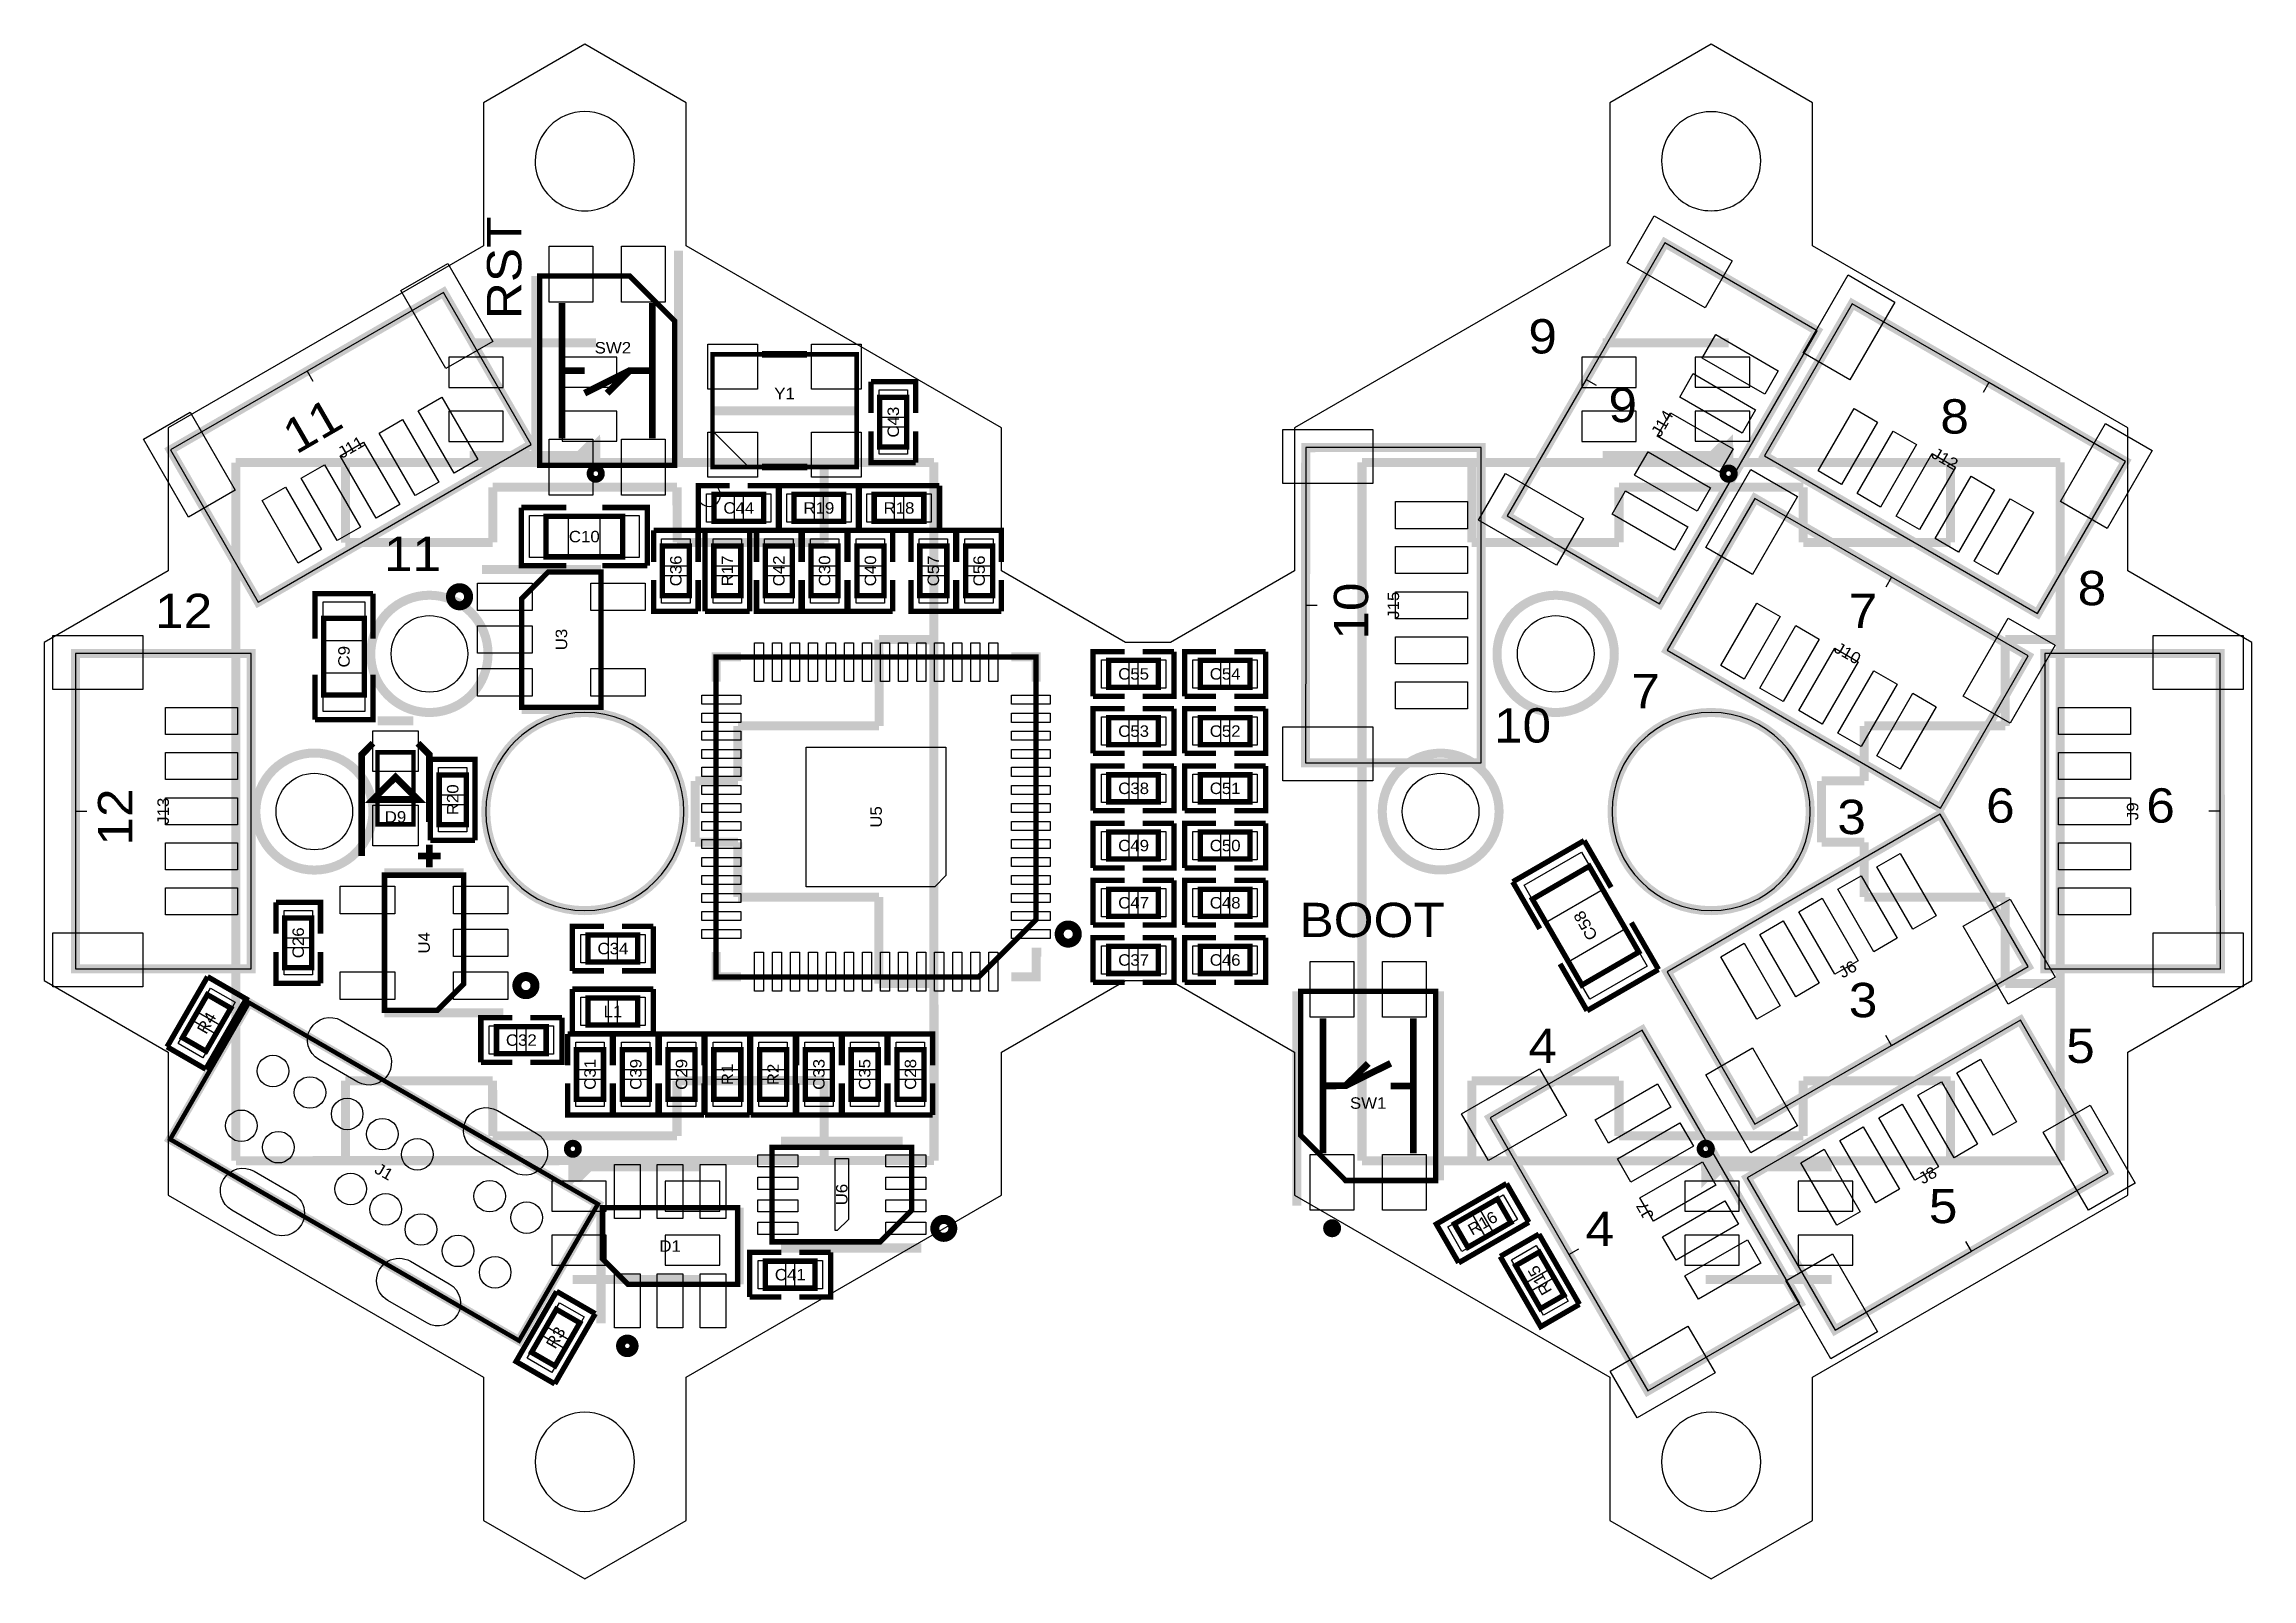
# Model space of a CAD drawing. Extents: x -12 to 37, y -2.6 to 31.5.
import ezdxf
from ezdxf.enums import TextEntityAlignment as Align

# ---------------------------------------------------------------- set-up
doc = ezdxf.new("R2010")
doc.units = 0
for name, color, linetype in [('ASSEMBLY_TOP', 7, 'CONTINUOUS'), ('BOTTOM', 132, 'CONTINUOUS'), ('OUTLINE', 7, 'CONTINUOUS'), ('SILKSCREEN_BOTTOM', 230, 'CONTINUOUS'), ('SILKSCREEN_TOP', 7, 'CONTINUOUS'), ('TOP', 1, 'CONTINUOUS')]:
    doc.layers.add(name, color=color, linetype=linetype)

msp = doc.modelspace()

# ---------------------------------------------------------------- texts
at = {"layer": 'SILKSCREEN_TOP', "width": 1.116667}
for s, rotation, p in [('RST', 90, (-1.4097, 25.3619)), ('11', 30, (-6.40842, 22.34946)), ('10', 90, (17.3863, 18.2499)), ('12', 90, (-10.0457, 13.6779))]:
    msp.add_text(s, height=0.762, rotation=rotation, dxfattribs=at).set_placement(p)
for s, p in [('9', (20.9423, 24.5999)), ('9', (22.7203, 23.0759)), ('8', (30.0863, 22.8219)), ('11', (-4.4577, 19.7739)), ('8', (33.1343, 19.0119)), ('12', (-9.5377, 18.5039)), ('7', (28.0543, 18.5039)), ('7', (23.2283, 16.7259)), ('10', (20.1803, 15.9639)), ('3', (27.8003, 13.9319)), ('6', (31.1023, 14.1859)), ('6', (34.6583, 14.1859)), ('BOOT', (15.8623, 11.6459)), ('3', (28.0543, 9.8679)), ('4', (20.9423, 8.8519)), ('5', (32.8803, 8.8519)), ('5', (29.8323, 5.2959)), ('4', (22.2123, 4.7879))]:
    msp.add_text(s, height=0.762, dxfattribs=at).set_placement(p)
at = {"layer": 'SILKSCREEN_TOP', "width": 1.1}
for s, p in [('SW2', (0.6223, 24.5999)), ('Y1', (4.4323, 23.5839)), ('C44', (3.4163, 21.0439)), ('R19', (5.1943, 21.0439)), ('R18', (6.9723, 21.0439)), ('C10', (-0.0127, 20.4089)), ('C55', (12.1793, 17.3609)), ('C54', (14.2113, 17.3609)), ('C53', (12.1793, 16.0909)), ('C52', (14.2113, 16.0909)), ('C38', (12.1793, 14.8209)), ('C51', (14.2113, 14.8209)), ('D9', (-4.2037, 14.1859)), ('C49', (12.1793, 13.5509)), ('C50', (14.2113, 13.5509)), ('C47', (12.1793, 12.2809)), ('C48', (14.2113, 12.2809)), ('C34', (0.6223, 11.2649)), ('C37', (12.1793, 11.0109)), ('C46', (14.2113, 11.0109)), ('L1', (0.6223, 9.8679)), ('C32', (-1.4097, 9.2329)), ('SW1', (17.3863, 7.8359)), ('D1', (1.8923, 4.6609)), ('C41', (4.5593, 4.0259))]:
    msp.add_text(s, height=0.254, dxfattribs=at).set_placement(p, align=Align.CENTER)
for s, rotation, p in [('C43', 90, (6.9723, 23.0759)), ('J14', 60, (24.02078, 22.98446)), ('J11', 30, (-5.1308, 22.41042)), ('J12', 330, (30.1244, 22.15642)), ('C36', 90, (2.1463, 19.7739)), ('R17', 90, (3.2893, 19.7739)), ('C42', 90, (4.4323, 19.7739)), ('C30', 90, (5.4483, 19.7739)), ('C40', 90, (6.4643, 19.7739)), ('C57', 90, (7.8613, 19.7739)), ('C56', 90, (8.8773, 19.7739)), ('J15', 90, (18.0721, 19.0119)), ('U3', 90, (-0.3937, 18.2499)), ('J10', 330, (27.9654, 17.83842)), ('C9', 90, (-5.2197, 17.8689)), ('J13', 90, (-9.2329, 14.4399)), ('R20', 90, (-2.8067, 14.6939)), ('U5', 90, (6.5913, 14.3129)), ('J9', 90, (34.4805, 14.4399)), ('C26', 90, (-6.2357, 11.5189)), ('C58', 120, (22.32152, 11.9634)), ('U4', 90, (-3.4417, 11.5189)), ('J6', 30, (28.08986, 10.82294)), ('R4', 60, (-8.28548, 9.6774)), ('C31', 90, (0.2413, 8.5979)), ('C39', 90, (1.2573, 8.5979)), ('C29', 90, (2.2733, 8.5979)), ('C33', 90, (5.3213, 8.5979)), ('C35', 90, (6.3373, 8.5979)), ('C28', 90, (7.3533, 8.5979)), ('R1', 90, (3.2893, 8.5979)), ('R2', 90, (4.3053, 8.5979)), ('J1', 330, (-4.5212, 6.32968)), ('J8', 30, (29.86786, 6.25094)), ('U6', 90, (5.8293, 5.9309)), ('R16', 30, (19.9898, 5.18668)), ('J7', 120, (23.63978, 5.6388)), ('R15', 120, (21.30552, 4.0894)), ('R3', 60, (-0.53848, 2.6924))]:
    msp.add_text(s, height=0.254, rotation=rotation, dxfattribs=at).set_placement(p, align=Align.CENTER)

# ---------------------------------------------------------------- linework, layer by layer
at = {"layer": 'ASSEMBLY_TOP'}
for points in [[(22.22246, 24.02332), (20.4724, 20.9931), (23.8506, 19.03984), (27.35072, 25.10282), (23.97252, 27.05354), (22.22246, 24.02332), (22.44344, 23.89632)], [(-6.16712, 24.20874), (-9.19988, 22.45868), (-7.24916, 19.08302), (-1.18872, 22.58314), (-3.1369, 25.95626), (-6.16712, 24.20874), (-6.04012, 23.98776)], [(31.16072, 23.95474), (28.1305, 25.70226), (26.18232, 22.32914), (32.24276, 18.82902), (34.19348, 22.20468), (31.16072, 23.95474), (31.03372, 23.73376)], [(15.99946, 19.0119), (15.99692, 15.51178), (19.89582, 15.51178), (19.89582, 22.51202), (15.99946, 22.50948), (15.99946, 19.0119), (16.25346, 19.0119)], [(29.00172, 19.63674), (25.9715, 21.38426), (24.02332, 18.01114), (30.0863, 14.51102), (32.03448, 17.88668), (29.00172, 19.63674), (28.87472, 19.41576)], [(-11.30554, 14.4399), (-11.30554, 10.94232), (-7.40918, 10.93978), (-7.40918, 17.94002), (-11.30808, 17.94002), (-11.30554, 14.4399), (-11.05154, 14.4399)], [(36.29914, 14.4399), (36.29914, 17.93748), (32.40278, 17.94002), (32.40278, 10.93978), (36.30168, 10.93978), (36.29914, 14.4399), (36.04514, 14.4399)], [(29.00172, 9.24306), (32.03194, 10.99312), (30.08376, 14.37132), (24.02078, 10.8712), (25.9715, 7.493), (29.00172, 9.24306), (28.87472, 9.46404)], [(21.84146, 4.60248), (23.59152, 1.57226), (26.96718, 3.52044), (23.46706, 9.58088), (20.0914, 7.6327), (21.84146, 4.60248), (22.06244, 4.72948)], [(30.77972, 4.67106), (33.81248, 6.42112), (31.86176, 9.79932), (25.79878, 6.2992), (27.7495, 2.92354), (30.77972, 4.67106), (30.65272, 4.89204)]]:
    msp.add_lwpolyline(points, dxfattribs=at)
for points, const_width in [([(-1.00584, 26.31948), (0.99568, 26.31948), (1.99644, 25.31872), (1.99644, 22.11832), (-1.00584, 22.11832), (-1.00584, 26.31948)], 0.11938), ([(-0.50546, 22.71776), (-0.50546, 25.72004)], 0.14986), ([(1.49606, 22.71776), (1.49606, 25.72004)], 0.14986), ([(2.8321, 24.57958), (6.0325, 24.57958), (6.0325, 22.08022), (2.8321, 22.08022), (2.8321, 24.57958)], 0.09906), ([(-0.00508, 24.2189), (-0.50546, 24.2189)], 0.14986), ([(1.49606, 24.2189), (0.99568, 24.2189), (0.4953, 23.71852)], 0.14986), ([(6.54558, 23.62708), (7.14502, 23.62708), (7.14502, 22.52472), (6.54558, 22.52472), (6.54558, 23.62708)], 0.11938), ([(3.96748, 21.47062), (3.96748, 20.87118), (2.86512, 20.87118), (2.86512, 21.47062), (3.96748, 21.47062)], 0.11938), ([(4.64312, 20.87118), (4.64312, 21.47062), (5.74548, 21.47062), (5.74548, 20.87118), (4.64312, 20.87118)], 0.11938), ([(6.42112, 20.87118), (6.42112, 21.47062), (7.52348, 21.47062), (7.52348, 20.87118), (6.42112, 20.87118)], 0.11938), ([(0.8382, 20.98548), (0.8382, 20.08632), (-0.8636, 20.08632), (-0.8636, 20.98548), (0.8382, 20.98548)], 0.11938), ([(2.31902, 19.22272), (1.71958, 19.22272), (1.71958, 20.32508), (2.31902, 20.32508), (2.31902, 19.22272)], 0.11938), ([(2.86258, 20.32508), (3.46202, 20.32508), (3.46202, 19.22272), (2.86258, 19.22272), (2.86258, 20.32508)], 0.11938), ([(4.60502, 19.22272), (4.00558, 19.22272), (4.00558, 20.32508), (4.60502, 20.32508), (4.60502, 19.22272)], 0.11938), ([(5.62102, 19.22272), (5.02158, 19.22272), (5.02158, 20.32508), (5.62102, 20.32508), (5.62102, 19.22272)], 0.11938), ([(6.63702, 19.22272), (6.03758, 19.22272), (6.03758, 20.32508), (6.63702, 20.32508), (6.63702, 19.22272)], 0.11938), ([(8.03402, 19.22272), (7.43458, 19.22272), (7.43458, 20.32508), (8.03402, 20.32508), (8.03402, 19.22272)], 0.11938), ([(9.05002, 19.22272), (8.45058, 19.22272), (8.45058, 20.32508), (9.05002, 20.32508), (9.05002, 19.22272)], 0.11938), ([(-1.39954, 16.74876), (-1.39954, 19.16176), (-0.8128, 19.75104), (0.35814, 19.75104), (0.35814, 16.74876), (-1.39954, 16.74876)], 0.11938), ([(-5.79628, 18.7198), (-4.89712, 18.7198), (-4.89712, 17.018), (-5.79628, 17.018), (-5.79628, 18.7198)], 0.11938), ([(10.01522, 17.86382), (10.01522, 12.03198), (8.74522, 10.76198), (2.91338, 10.76198), (2.91338, 17.86382), (10.01522, 17.86382)], 0.11938), ([(11.62812, 17.18818), (11.62812, 17.78762), (12.73048, 17.78762), (12.73048, 17.18818), (11.62812, 17.18818)], 0.11938), ([(14.76248, 17.78762), (14.76248, 17.18818), (13.66012, 17.18818), (13.66012, 17.78762), (14.76248, 17.78762)], 0.11938), ([(11.62812, 15.91818), (11.62812, 16.51762), (12.73048, 16.51762), (12.73048, 15.91818), (11.62812, 15.91818)], 0.11938), ([(14.76248, 16.51762), (14.76248, 15.91818), (13.66012, 15.91818), (13.66012, 16.51762), (14.76248, 16.51762)], 0.11938), ([(-3.80492, 14.1478), (-4.60248, 14.1478), (-4.60248, 15.748), (-3.80492, 15.748), (-3.80492, 14.1478)], 0.09906), ([(-3.23342, 15.24508), (-2.63398, 15.24508), (-2.63398, 14.14272), (-3.23342, 14.14272), (-3.23342, 15.24508)], 0.11938), ([(11.62812, 14.64818), (11.62812, 15.24762), (12.73048, 15.24762), (12.73048, 14.64818), (11.62812, 14.64818)], 0.11938), ([(14.76248, 15.24762), (14.76248, 14.64818), (13.66012, 14.64818), (13.66012, 15.24762), (14.76248, 15.24762)], 0.11938), ([(11.62812, 13.37818), (11.62812, 13.97762), (12.73048, 13.97762), (12.73048, 13.37818), (11.62812, 13.37818)], 0.11938), ([(14.76248, 13.97762), (14.76248, 13.37818), (13.66012, 13.37818), (13.66012, 13.97762), (14.76248, 13.97762)], 0.11938), ([(23.3934, 11.31316), (22.13102, 10.58164), (21.0312, 12.48664), (22.29358, 13.21816), (23.3934, 11.31316)], 0.11938), ([(-2.68986, 13.02004), (-2.68986, 10.60704), (-3.2766, 10.01776), (-4.44754, 10.01776), (-4.44754, 13.02004), (-2.68986, 13.02004)], 0.11938), ([(11.62812, 12.10818), (11.62812, 12.70762), (12.73048, 12.70762), (12.73048, 12.10818), (11.62812, 12.10818)], 0.11938), ([(14.76248, 12.70762), (14.76248, 12.10818), (13.66012, 12.10818), (13.66012, 12.70762), (14.76248, 12.70762)], 0.11938), ([(-6.06298, 10.96772), (-6.66242, 10.96772), (-6.66242, 12.07008), (-6.06298, 12.07008), (-6.06298, 10.96772)], 0.11938), ([(1.17348, 11.69162), (1.17348, 11.09218), (0.07112, 11.09218), (0.07112, 11.69162), (1.17348, 11.69162)], 0.11938), ([(11.62812, 10.83818), (11.62812, 11.43762), (12.73048, 11.43762), (12.73048, 10.83818), (11.62812, 10.83818)], 0.11938), ([(14.76248, 11.43762), (14.76248, 10.83818), (13.66012, 10.83818), (13.66012, 11.43762), (14.76248, 11.43762)], 0.11938), ([(-8.37946, 10.36828), (-7.85876, 10.06856), (-8.40994, 9.11352), (-8.93064, 9.41324), (-8.37946, 10.36828)], 0.11938), ([(1.17348, 10.29462), (1.17348, 9.69518), (0.07112, 9.69518), (0.07112, 10.29462), (1.17348, 10.29462)], 0.11938), ([(18.88744, 6.24332), (16.88592, 6.24332), (15.8877, 7.24408), (15.88516, 10.44448), (18.88744, 10.44448), (18.88744, 6.24332)], 0.11938), ([(0.28956, 5.72008), (-1.4605, 2.68732), (-9.20496, 7.15772), (-7.4549, 10.19048), (0.28956, 5.72008), (-1.4605, 2.68732), (-9.20496, 7.15772)], 0.09906), ([(16.38554, 9.84504), (16.38554, 6.84276)], 0.14986), ([(18.38706, 9.84504), (18.38706, 6.84276)], 0.14986), ([(-0.85852, 9.65962), (-0.85852, 9.06018), (-1.96088, 9.06018), (-1.96088, 9.65962), (-0.85852, 9.65962)], 0.11938), ([(-0.18542, 9.14908), (0.41402, 9.14908), (0.41402, 8.04672), (-0.18542, 8.04672), (-0.18542, 9.14908)], 0.11938), ([(0.83058, 9.14908), (1.43002, 9.14908), (1.43002, 8.04672), (0.83058, 8.04672), (0.83058, 9.14908)], 0.11938), ([(1.84658, 9.14908), (2.44602, 9.14908), (2.44602, 8.04672), (1.84658, 8.04672), (1.84658, 9.14908)], 0.11938), ([(2.86258, 9.14908), (3.46202, 9.14908), (3.46202, 8.04672), (2.86258, 8.04672), (2.86258, 9.14908)], 0.11938), ([(3.87858, 9.14908), (4.47802, 9.14908), (4.47802, 8.04672), (3.87858, 8.04672), (3.87858, 9.14908)], 0.11938), ([(4.89458, 9.14908), (5.49402, 9.14908), (5.49402, 8.04672), (4.89458, 8.04672), (4.89458, 9.14908)], 0.11938), ([(5.91058, 9.14908), (6.51002, 9.14908), (6.51002, 8.04672), (5.91058, 8.04672), (5.91058, 9.14908)], 0.11938), ([(6.92658, 9.14908), (7.52602, 9.14908), (7.52602, 8.04672), (6.92658, 8.04672), (6.92658, 9.14908)], 0.11938), ([(16.38554, 8.3439), (16.88592, 8.34644), (17.38884, 8.84428)], 0.14986), ([(17.88668, 8.34136), (18.38706, 8.3439)], 0.14986), ([(7.2517, 6.97992), (7.2517, 5.58038), (6.5532, 4.88188), (4.1529, 4.88188), (4.1529, 6.97992), (7.2517, 6.97992)], 0.11938), ([(19.59864, 4.75996), (19.29892, 5.28066), (20.25396, 5.83184), (20.55368, 5.31114), (19.59864, 4.75996)], 0.11938), ([(3.39344, 3.937), (0.96012, 3.937), (0.39116, 4.50596), (0.39116, 5.6388), (3.39344, 5.6388), (3.39344, 3.937)], 0.11938), ([(4.00812, 3.85318), (4.00812, 4.45262), (5.11048, 4.45262), (5.11048, 3.85318), (4.00812, 3.85318)], 0.11938), ([(21.73224, 3.69824), (21.21154, 3.39852), (20.66036, 4.35356), (21.18106, 4.65328), (21.73224, 3.69824)], 0.11938), ([(-0.66294, 2.12852), (-1.18364, 2.42824), (-0.63246, 3.38328), (-0.11176, 3.08356), (-0.66294, 2.12852)], 0.11938)]:
    msp.add_lwpolyline(points, dxfattribs=dict(at, const_width=const_width))
msp.add_lwpolyline([(2.8321, 22.08022), (2.8321, 22.88032), (3.6322, 22.08022)], close=True, dxfattribs=at)
at = {"layer": 'BOTTOM'}
for points in [[(-1.81102, 23.84806), (-1.81102, 24.51608), (-3.02006, 24.51608), (-3.02006, 23.84806)], [(-0.50038, 24.51735), (-0.50038, 23.84933), (0.70866, 23.84933), (0.70866, 24.51735)], [(23.33498, 23.84806), (23.33498, 24.51608), (22.12594, 24.51608), (22.12594, 23.84806)], [(24.64562, 24.51735), (24.64562, 23.84933), (25.85466, 23.84933), (25.85466, 24.51735)], [(-1.81102, 22.64918), (-1.81102, 23.3172), (-3.02006, 23.3172), (-3.02006, 22.64918)], [(-0.50038, 23.31847), (-0.50038, 22.65045), (0.70866, 22.65045), (0.70866, 23.31847)], [(23.33498, 22.64918), (23.33498, 23.3172), (22.12594, 23.3172), (22.12594, 22.64918)], [(24.64562, 23.31847), (24.64562, 22.65045), (25.85466, 22.65045), (25.85466, 23.31847)], [(0.47498, 5.56006), (0.47498, 6.22808), (-0.73406, 6.22808), (-0.73406, 5.56006)], [(1.78562, 6.22935), (1.78562, 5.56133), (2.99466, 5.56133), (2.99466, 6.22935)], [(25.62098, 5.56006), (25.62098, 6.22808), (24.41194, 6.22808), (24.41194, 5.56006)], [(26.93162, 6.22935), (26.93162, 5.56133), (28.14066, 5.56133), (28.14066, 6.22935)], [(0.47498, 4.36118), (0.47498, 5.0292), (-0.73406, 5.0292), (-0.73406, 4.36118)], [(1.78562, 5.03047), (1.78562, 4.36245), (2.99466, 4.36245), (2.99466, 5.03047)], [(25.62098, 4.36118), (25.62098, 5.0292), (24.41194, 5.0292), (24.41194, 4.36118)], [(26.93162, 5.03047), (26.93162, 4.36245), (28.14066, 4.36245), (28.14066, 5.03047)]]:
    msp.add_lwpolyline(points, close=True, dxfattribs=at)
for points in [[(-5.406832, 9.793877), (-4.542348, 9.294767, -1), (-5.042728, 8.428083), (-5.907212, 8.927193, -1)], [(-1.942272, 7.794897), (-1.077788, 7.295787, -1), (-1.578168, 6.429103), (-2.442652, 6.928213, -1)], [(-7.337232, 6.448697), (-6.472748, 5.949587, -1), (-6.973128, 5.082903), (-7.837612, 5.582013, -1)], [(-3.872672, 4.449717), (-3.008188, 3.950607, -1), (-3.508568, 3.083923), (-4.373052, 3.583033, -1)]]:
    msp.add_lwpolyline(points, format="xyb", close=True, dxfattribs=at)
for centre, radius in [((-3.44932, 17.9324), 0.84963), ((21.54936, 17.9324), 0.84963), ((-6.00456, 14.43228), 0.84963), ((18.99412, 14.43228), 0.84963), ((-6.92404, 8.67156), 0.35052), ((-6.10108, 8.19658), 0.35052), ((-5.27558, 7.7216), 0.35052), ((-7.62508, 7.45744), 0.35052), ((-4.4958, 7.27202), 0.35052), ((-6.80212, 6.98246), 0.35052), ((-3.71856, 6.82244), 0.35052), ((-5.19684, 6.05536), 0.35052), ((-4.4196, 5.60578), 0.35052), ((-2.11328, 5.89534), 0.35052), ((-3.63982, 5.1562), 0.35052), ((-1.29032, 5.42036), 0.35052), ((-2.81432, 4.68122), 0.35052), ((-1.99136, 4.20624), 0.35052)]:
    msp.add_circle(centre, radius, dxfattribs=at)
at = {"layer": 'OUTLINE'}
msp.add_lwpolyline([(34.24936, 5.9182), (34.24936, 9.0932), (37.00018, 10.6807), (37.00018, 18.1864), (34.24936, 19.7739), (34.24936, 22.9489), (27.24912, 26.99004), (27.24912, 30.16504), (24.99868, 31.46552), (22.74824, 30.16504), (22.74824, 26.99004), (15.748, 22.9489), (15.748, 19.7739), (12.99972, 18.1864), (11.99896, 18.1864), (9.24814, 19.7739), (9.24814, 22.9489), (2.2479, 26.99004), (2.2479, 30.16504), (0, 31.46552), (-2.25044, 30.16504), (-2.25044, 26.99004), (-9.25068, 22.9489), (-9.25068, 19.7739), (-12.0015, 18.1864), (-12.0015, 10.6807), (-9.25068, 9.0932), (-9.25068, 5.9182), (-2.25044, 1.87706), (-2.25044, -1.30048), (0, -2.59842), (2.2479, -1.30048), (2.2479, 1.87706), (9.24814, 5.9182), (9.24814, 9.0932), (11.99896, 10.6807), (12.99972, 10.6807), (15.748, 9.0932), (15.748, 5.9182), (22.74824, 1.87706), (22.74824, -1.30048), (24.99868, -2.59842), (27.24912, -1.30048), (27.24912, 1.87706)], close=True, dxfattribs=at)
for points in [[(1.09982, 28.8671, 1), (-1.10186, 28.867001, 1)], [(26.0985, 28.8671, 1), (23.89946, 28.867001, 1)], [(2.19964, 14.43228, 1), (-2.19964, 14.43228, 1)], [(27.19832, 14.43228, 1), (22.79904, 14.43228, 1)], [(1.09982, 0, 1), (-1.10186, -0.000926, 1)], [(26.0985, 0, 1), (23.89946, -0.000926, 1)]]:
    msp.add_lwpolyline(points, format="xyb", close=True, dxfattribs=at)
at = {"layer": 'SILKSCREEN_BOTTOM', "const_width": 0.20066}
for points in [[(0.24384, 24.83358), (-2.55524, 24.83358)], [(25.38984, 24.83358), (22.59076, 24.83358)], [(-2.55524, 22.33422), (0.24384, 22.33422), (0.2413, 22.5679), (-0.0127, 22.3139), (-0.1397, 22.3139), (0.1143, 22.5679), (0.2413, 22.5679)], [(22.59076, 22.33422), (25.38984, 22.33422), (25.3873, 22.5679), (25.1333, 22.3139), (25.0063, 22.3139), (25.2603, 22.5679), (25.3873, 22.5679)], [(7.747, 22.18182), (-7.74954, 22.17928)], [(-7.747, 6.68274), (-7.74954, 22.17928)], [(-5.31114, 22.18182), (-5.31368, 20.40382)], [(5.31368, 20.40636), (5.31368, 22.18182)], [(7.747, 22.18182), (7.74954, 6.68528)], [(32.74822, 22.18182), (17.24914, 22.18182)], [(17.24914, 6.68274), (17.24914, 22.18182)], [(19.685, 22.18182), (19.685, 20.40636)], [(30.31236, 20.40636), (30.31236, 22.18182)], [(32.74822, 22.18182), (32.74822, 6.68274)], [(0.82042, 21.63064), (-2.0447, 21.63064)], [(-2.0447, 21.63064), (-2.0447, 20.40636)], [(0.82042, 21.63064), (2.0447, 21.63064)], [(2.0447, 21.63064), (2.04724, 20.40636)], [(25.82164, 21.63064), (22.95398, 21.63064)], [(22.95398, 21.63064), (22.95398, 20.40636)], [(25.82164, 21.63064), (27.04338, 21.63064)], [(27.04338, 21.63064), (27.04338, 20.40636)], [(-2.0447, 20.40636), (-5.31368, 20.40382)], [(2.04724, 20.40636), (5.31368, 20.40636)], [(22.95398, 20.40636), (19.685, 20.40636)], [(27.04338, 20.40636), (30.31236, 20.40636)], [(6.53034, 16.3322), (6.5278, 18.2499)], [(6.5278, 18.2499), (7.74954, 18.24736)], [(31.52648, 16.3322), (31.52648, 18.2499)], [(31.52648, 18.2499), (32.74822, 18.2499)], [(3.39852, 16.3322), (6.53034, 16.3322)], [(3.39852, 15.113), (3.39852, 16.3322)], [(28.3972, 16.3322), (31.52648, 16.3322)], [(28.3972, 15.113), (28.3972, 16.3322)], [(2.44856, 13.7541), (2.4511, 15.113)], [(2.4511, 15.113), (3.39852, 15.113)], [(27.44978, 15.113), (28.3972, 15.113)], [(27.44978, 13.75156), (27.44978, 15.113)], [(2.44856, 13.7541), (3.39852, 13.74902)], [(3.39852, 12.5349), (3.39852, 13.74902)], [(27.44978, 13.75156), (28.3972, 13.75156)], [(28.3972, 12.53236), (28.3972, 13.75156)], [(3.39852, 12.5349), (6.5278, 12.53236)], [(6.52526, 10.61466), (6.5278, 12.53236)], [(28.3972, 12.53236), (31.52648, 12.53236)], [(31.52648, 10.61466), (31.52648, 12.53236)], [(6.52526, 10.61466), (7.74954, 10.6172)], [(31.52648, 10.61466), (32.74822, 10.61466)], [(-2.04724, 8.4582), (-5.31368, 8.4582)], [(-5.31368, 6.68274), (-5.31368, 8.4582)], [(-2.0447, 7.23392), (-2.04724, 8.4582)], [(2.0447, 8.4582), (5.31368, 8.46074)], [(2.0447, 7.23392), (2.0447, 8.4582)], [(5.31114, 6.68274), (5.31368, 8.46074)], [(22.95398, 8.4582), (19.685, 8.4582)], [(19.685, 6.68274), (19.685, 8.4582)], [(22.95398, 7.23392), (22.95398, 8.4582)], [(27.04338, 8.4582), (30.31236, 8.4582)], [(27.04338, 7.23392), (27.04338, 8.4582)], [(30.31236, 6.68274), (30.31236, 8.4582)], [(0.82042, 7.23392), (-2.0447, 7.23392)], [(0.82042, 7.23392), (2.0447, 7.23392)], [(25.82164, 7.23392), (22.95398, 7.23392)], [(25.82164, 7.23392), (27.04338, 7.23392)], [(-7.747, 6.68274), (7.74954, 6.68528)], [(2.52984, 6.54558), (-0.26924, 6.54558), (-0.2667, 6.3119), (-0.0127, 6.5659), (0.1143, 6.5659), (-0.1397, 6.3119), (-0.2667, 6.3119)], [(17.24914, 6.68274), (32.74822, 6.68274)], [(27.67584, 6.54558), (24.87676, 6.54558), (24.8793, 6.3119), (25.1333, 6.5659), (25.2603, 6.5659), (25.0063, 6.3119), (24.8793, 6.3119)], [(-0.26924, 4.04622), (2.52984, 4.04622)], [(24.87676, 4.04622), (27.67584, 4.04622)]]:
    msp.add_lwpolyline(points, dxfattribs=at)
at = {"layer": 'SILKSCREEN_BOTTOM'}
for points, const_width in [([(0.3683, 21.9329, 1), (0.1143, 21.9329, 1), (0.3683, 21.9329)], 0.14986), ([(25.5143, 21.9329, 1), (25.2603, 21.9329, 1), (25.5143, 21.9329)], 0.14986), ([(-2.14884, 17.9324, 0.999908), (-4.75234, 17.9324, 1.000092), (-2.14884, 17.9324)], 0.20066), ([(22.84984, 17.9324, 0.999908), (20.24634, 17.9324, 1.000092), (22.84984, 17.9324)], 0.20066), ([(2.19964, 14.43228, 1), (-2.19964, 14.43228, 1), (2.19964, 14.43228)], 0.20066), ([(27.19832, 14.43228, 1), (22.79904, 14.43228, 1), (27.19832, 14.43228)], 0.20066), ([(-4.70408, 14.43228, 1), (-7.3025, 14.43228, 1), (-4.70408, 14.43228)], 0.20066), ([(20.29206, 14.43228, 1), (17.69872, 14.43228, 1), (20.29206, 14.43228)], 0.20066), ([(-0.14224, 6.9469, 1), (-0.39116, 6.9469, 1), (-0.14224, 6.9469)], 0.14986), ([(25.0063, 6.9469, 1), (24.7523, 6.9469, 1), (25.0063, 6.9469)], 0.14986)]:
    msp.add_lwpolyline(points, format="xyb", dxfattribs=dict(at, const_width=const_width))
at = {"layer": 'SILKSCREEN_TOP'}
for points, const_width in [([(2.08026, 26.87828), (2.08026, 22.11832)], 0.20066), ([(20.4724, 20.9931), (23.8506, 19.03984), (27.35072, 25.10282), (23.97252, 27.05354), (20.4724, 20.9931)], 0.20066), ([(-9.19988, 22.45868), (-7.24916, 19.08302), (-1.18872, 22.58314), (-3.1369, 25.95626), (-9.19988, 22.45868)], 0.20066), ([(-1.08966, 26.31948), (-1.08966, 22.11832)], 0.20066), ([(-0.50546, 22.71776), (-0.50546, 25.72004)], 0.14986), ([(1.49606, 22.71776), (1.49606, 25.72004)], 0.14986), ([(28.1305, 25.70226), (26.18232, 22.32914), (32.24276, 18.82902), (34.19348, 22.20468), (28.1305, 25.70226)], 0.20066), ([(3.92938, 24.57958), (4.93268, 24.58212)], 0.14986), ([(-0.50546, 24.2189), (-0.00508, 24.2189)], 0.14986), ([(1.49606, 24.2189), (0.99568, 24.2189), (-0.00508, 23.71852)], 0.14986), ([(7.3406, 23.27656), (7.3406, 23.97506), (6.35, 23.97506)], 0.11938), ([(6.35, 23.27656), (6.35, 23.97506)], 0.11938), ([(6.0325, 23.3299), (2.8321, 23.3299)], 0.20066), ([(6.35, 22.87524), (6.35, 22.17674), (7.3406, 22.17674)], 0.11938), ([(7.3406, 22.87524), (7.3406, 22.17674)], 0.11938), ([(15.99692, 15.51178), (19.89582, 15.51178), (19.89582, 22.51202), (15.99946, 22.50948), (15.99692, 15.51178)], 0.20066), ([(3.93192, 22.07768), (4.93522, 22.08022)], 0.14986), ([(3.21564, 21.6662), (2.51714, 21.6662), (2.51714, 20.6756)], 0.11938), ([(3.61696, 20.6756), (4.31546, 20.6756), (4.31546, 21.6662)], 0.11938), ([(3.61696, 21.6662), (4.31546, 21.6662)], 0.11938), ([(6.09346, 21.6662), (4.29514, 21.6662), (4.29514, 20.6756)], 0.11938), ([(7.87146, 21.6662), (6.07314, 21.6662), (6.07314, 20.6756)], 0.11938), ([(6.09346, 20.6756), (6.09346, 21.6662)], 0.11938), ([(7.87146, 20.6756), (7.87146, 21.6662)], 0.11938), ([(-0.41148, 19.89074), (-1.41224, 19.89074), (-1.41224, 21.18106)], 0.11938), ([(-0.41148, 21.18106), (-1.41224, 21.18106)], 0.11938), ([(0.38608, 21.18106), (1.38684, 21.18106), (1.38684, 19.89074)], 0.11938), ([(25.9715, 21.38426), (24.02332, 18.01114), (30.0863, 14.51102), (32.03448, 17.88668), (25.9715, 21.38426)], 0.20066), ([(2.5146, 19.97456), (2.5146, 20.67306), (1.524, 20.67306)], 0.11938), ([(1.524, 19.97456), (1.524, 20.67306)], 0.11938), ([(3.21564, 20.6756), (2.51714, 20.6756)], 0.11938), ([(3.6576, 18.87474), (3.6576, 20.67306), (2.667, 20.67306)], 0.11938), ([(2.667, 18.87474), (2.667, 20.67306)], 0.11938), ([(4.8006, 19.97456), (4.8006, 20.67306), (3.81, 20.67306)], 0.11938), ([(3.81, 19.97456), (3.81, 20.67306)], 0.11938), ([(6.09346, 20.6756), (4.29514, 20.6756)], 0.11938), ([(5.8166, 19.97456), (5.8166, 20.67306), (4.826, 20.67306)], 0.11938), ([(4.826, 19.97456), (4.826, 20.67306)], 0.11938), ([(6.8326, 19.97456), (6.8326, 20.67306), (5.842, 20.67306)], 0.11938), ([(5.842, 19.97456), (5.842, 20.67306)], 0.11938), ([(7.87146, 20.6756), (6.07314, 20.6756)], 0.11938), ([(8.2296, 19.97456), (8.2296, 20.67306), (7.239, 20.67306)], 0.11938), ([(7.239, 19.97456), (7.239, 20.67306)], 0.11938), ([(9.2456, 19.97456), (9.2456, 20.67306), (8.255, 20.67306)], 0.11938), ([(8.255, 19.97456), (8.255, 20.67306)], 0.11938), ([(-2.28092, 19.80438), (0.35814, 19.80438)], 0.20066), ([(0.38608, 19.89074), (1.38684, 19.89074)], 0.11938), ([(1.524, 19.57324), (1.524, 18.87474), (2.5146, 18.87474)], 0.11938), ([(2.5146, 19.57324), (2.5146, 18.87474)], 0.11938), ([(3.81, 19.57324), (3.81, 18.87474), (4.8006, 18.87474)], 0.11938), ([(4.8006, 19.57324), (4.8006, 18.87474)], 0.11938), ([(4.826, 19.57324), (4.826, 18.87474), (5.8166, 18.87474)], 0.11938), ([(5.8166, 19.57324), (5.8166, 18.87474)], 0.11938), ([(5.842, 19.57324), (5.842, 18.87474), (6.8326, 18.87474)], 0.11938), ([(6.8326, 19.57324), (6.8326, 18.87474)], 0.11938), ([(7.239, 19.57324), (7.239, 18.87474), (8.2296, 18.87474)], 0.11938), ([(8.2296, 19.57324), (8.2296, 18.87474)], 0.11938), ([(8.255, 19.57324), (8.255, 18.87474), (9.2456, 18.87474)], 0.11938), ([(9.2456, 19.57324), (9.2456, 18.87474)], 0.11938), ([(-5.99186, 18.26768), (-5.99186, 19.26844), (-4.70154, 19.26844)], 0.11938), ([(-4.70154, 18.26768), (-4.70154, 19.26844)], 0.11938), ([(2.667, 18.87474), (3.6576, 18.87474)], 0.11938), ([(-11.30554, 10.94232), (-7.40918, 10.93978), (-7.40918, 17.94002), (-11.30808, 17.94002), (-11.30554, 10.94232)], 0.20066), ([(2.91338, 17.31264), (2.91338, 17.86382), (3.46456, 17.86382)], 0.20066), ([(10.01522, 17.31264), (10.01522, 17.86382), (9.46404, 17.86382)], 0.20066), ([(11.97864, 17.9832), (11.28014, 17.9832), (11.28014, 16.9926)], 0.11938), ([(12.37996, 16.9926), (13.07846, 16.9926), (13.07846, 17.9832)], 0.11938), ([(12.37996, 17.9832), (13.07846, 17.9832)], 0.11938), ([(14.01064, 17.9832), (13.31214, 17.9832), (13.31214, 16.9926)], 0.11938), ([(14.41196, 16.9926), (15.11046, 16.9926), (15.11046, 17.9832)], 0.11938), ([(14.41196, 17.9832), (15.11046, 17.9832)], 0.11938), ([(36.29914, 17.93748), (32.40278, 17.94002), (32.40278, 10.93978), (36.30168, 10.93978), (36.29914, 17.93748)], 0.20066), ([(-4.70154, 17.47012), (-4.70154, 16.46936), (-5.99186, 16.46936)], 0.11938), ([(-5.99186, 17.47012), (-5.99186, 16.46936)], 0.11938), ([(-1.39954, 16.69542), (0.35814, 16.69796)], 0.20066), ([(11.97864, 16.9926), (11.28014, 16.9926)], 0.11938), ([(11.97864, 16.7132), (11.28014, 16.7132), (11.28014, 15.7226)], 0.11938), ([(12.37996, 15.7226), (13.07846, 15.7226), (13.07846, 16.7132)], 0.11938), ([(12.37996, 16.7132), (13.07846, 16.7132)], 0.11938), ([(14.01064, 16.9926), (13.31214, 16.9926)], 0.11938), ([(14.01064, 16.7132), (13.31214, 16.7132), (13.31214, 15.7226)], 0.11938), ([(14.41196, 15.7226), (15.11046, 15.7226), (15.11046, 16.7132)], 0.11938), ([(14.41196, 16.7132), (15.11046, 16.7132)], 0.11938), ([(-4.60248, 16.44904), (-3.80492, 16.44904)], 0.20066), ([(-4.953, 13.44676), (-4.953, 15.6972), (-4.70408, 15.94866)], 0.14986), ([(-3.70332, 15.94866), (-3.4544, 15.6972), (-3.4544, 14.1986)], 0.14986), ([(11.97864, 15.7226), (11.28014, 15.7226)], 0.11938), ([(14.01064, 15.7226), (13.31214, 15.7226)], 0.11938), ([(-4.2037, 15.19682), (-3.70332, 14.69898), (-4.70408, 14.69898), (-4.2037, 15.19682)], 0.14986), ([(-2.4384, 13.79474), (-2.4384, 15.59306), (-3.429, 15.59306)], 0.11938), ([(-3.429, 13.79474), (-3.429, 15.59306)], 0.11938), ([(11.97864, 15.4432), (11.28014, 15.4432), (11.28014, 14.4526)], 0.11938), ([(12.37996, 14.4526), (13.07846, 14.4526), (13.07846, 15.4432)], 0.11938), ([(12.37996, 15.4432), (13.07846, 15.4432)], 0.11938), ([(14.01064, 15.4432), (13.31214, 15.4432), (13.31214, 14.4526)], 0.11938), ([(14.41196, 14.4526), (15.11046, 14.4526), (15.11046, 15.4432)], 0.11938), ([(14.41196, 15.4432), (15.11046, 15.4432)], 0.11938), ([(11.97864, 14.4526), (11.28014, 14.4526)], 0.11938), ([(11.97864, 14.1732), (11.28014, 14.1732), (11.28014, 13.1826)], 0.11938), ([(12.37996, 13.1826), (13.07846, 13.1826), (13.07846, 14.1732)], 0.11938), ([(12.37996, 14.1732), (13.07846, 14.1732)], 0.11938), ([(14.01064, 14.4526), (13.31214, 14.4526)], 0.11938), ([(14.01064, 14.1732), (13.31214, 14.1732), (13.31214, 13.1826)], 0.11938), ([(14.41196, 13.1826), (15.11046, 13.1826), (15.11046, 14.1732)], 0.11938), ([(14.41196, 14.1732), (15.11046, 14.1732)], 0.11938), ([(32.03194, 10.99312), (30.08376, 14.37132), (24.02078, 10.8712), (25.9715, 7.493), (32.03194, 10.99312)], 0.20066), ([(-3.4544, 13.69822), (-3.4544, 13.19784)], 0.14986), ([(-3.429, 13.79474), (-2.4384, 13.79474)], 0.11938), ([(20.59432, 12.87272), (22.17928, 13.78712)], 0.11938), ([(22.17928, 13.78712), (22.77872, 12.74826)], 0.11938), ([(-3.70332, 13.44676), (-3.20294, 13.44676)], 0.14986), ([(11.97864, 13.1826), (11.28014, 13.1826)], 0.11938), ([(14.01064, 13.1826), (13.31214, 13.1826)], 0.11938), ([(-2.68986, 13.07338), (-4.44754, 13.07338)], 0.20066), ([(11.97864, 12.9032), (11.28014, 12.9032), (11.28014, 11.9126)], 0.11938), ([(12.37996, 11.9126), (13.07846, 11.9126), (13.07846, 12.9032)], 0.11938), ([(12.37996, 12.9032), (13.07846, 12.9032)], 0.11938), ([(14.01064, 12.9032), (13.31214, 12.9032), (13.31214, 11.9126)], 0.11938), ([(14.41196, 11.9126), (15.11046, 11.9126), (15.11046, 12.9032)], 0.11938), ([(14.41196, 12.9032), (15.11046, 12.9032)], 0.11938), ([(20.59432, 12.87272), (21.1963, 11.83132)], 0.11938), ([(-5.8674, 11.71956), (-5.8674, 12.41806), (-6.858, 12.41806)], 0.11938), ([(-6.858, 11.71956), (-6.858, 12.41806)], 0.11938), ([(0.42164, 11.8872), (-0.27686, 11.8872), (-0.27686, 10.8966)], 0.11938), ([(0.82296, 10.8966), (1.52146, 10.8966), (1.52146, 11.8872)], 0.11938), ([(0.82296, 11.8872), (1.52146, 11.8872)], 0.11938), ([(11.97864, 11.9126), (11.28014, 11.9126)], 0.11938), ([(14.01064, 11.9126), (13.31214, 11.9126)], 0.11938), ([(23.83028, 10.92708), (23.2283, 11.96848)], 0.11938), ([(-6.858, 11.31824), (-6.858, 10.61974), (-5.8674, 10.61974)], 0.11938), ([(-5.8674, 11.31824), (-5.8674, 10.61974)], 0.11938), ([(2.91338, 11.31316), (2.91338, 10.76198), (3.46456, 10.76198)], 0.20066), ([(10.12952, 11.31316), (10.01522, 11.31316), (10.01522, 10.76198), (9.46404, 10.76198)], 0.20066), ([(11.97864, 11.6332), (11.28014, 11.6332), (11.28014, 10.6426)], 0.11938), ([(12.37996, 10.6426), (13.07846, 10.6426), (13.07846, 11.6332)], 0.11938), ([(12.37996, 11.6332), (13.07846, 11.6332)], 0.11938), ([(14.01064, 11.6332), (13.31214, 11.6332), (13.31214, 10.6426)], 0.11938), ([(14.41196, 10.6426), (15.11046, 10.6426), (15.11046, 11.6332)], 0.11938), ([(14.41196, 11.6332), (15.11046, 11.6332)], 0.11938), ([(-9.27354, 9.21004), (-8.37438, 10.76706)], 0.11938), ([(-8.41502, 8.71474), (-7.51586, 10.27176), (-8.37438, 10.76706)], 0.11938), ([(0.42164, 10.8966), (-0.27686, 10.8966)], 0.11938), ([(22.24532, 10.01268), (21.64588, 11.05154)], 0.11938), ([(23.83028, 10.92708), (22.24532, 10.01268)], 0.11938), ([(0.28956, 5.72008), (-1.4605, 2.68732), (-9.20496, 7.15772), (-7.4549, 10.19048), (0.28956, 5.72008)], 0.20066), ([(-0.27686, 9.4996), (1.52146, 9.4996), (1.52146, 10.4902)], 0.11938), ([(-0.27686, 10.4902), (-0.27686, 9.4996)], 0.11938), ([(-0.27686, 10.4902), (1.52146, 10.4902)], 0.11938), ([(11.97864, 10.6426), (11.28014, 10.6426)], 0.11938), ([(14.01064, 10.6426), (13.31214, 10.6426)], 0.11938), ([(15.80134, 5.68452), (15.80134, 10.44448)], 0.20066), ([(18.97126, 6.24332), (18.97126, 10.44448)], 0.20066), ([(-1.80848, 9.96442), (-4.44754, 9.96442)], 0.20066), ([(-1.61036, 9.8552), (-2.30886, 9.8552), (-2.30886, 8.8646)], 0.11938), ([(-1.20904, 8.8646), (-0.51054, 8.8646), (-0.51054, 9.8552)], 0.11938), ([(-1.20904, 9.8552), (-0.51054, 9.8552)], 0.11938), ([(16.38554, 9.84504), (16.38554, 6.84276)], 0.14986), ([(18.38706, 9.84504), (18.38706, 6.84276)], 0.14986), ([(33.81248, 6.42112), (31.86176, 9.79932), (25.79878, 6.2992), (27.7495, 2.92354), (33.81248, 6.42112)], 0.20066), ([(0.6096, 8.79856), (0.6096, 9.49706), (-0.381, 9.49706)], 0.11938), ([(-0.381, 8.79856), (-0.381, 9.49706)], 0.11938), ([(1.6256, 8.79856), (1.6256, 9.49706), (0.635, 9.49706)], 0.11938), ([(0.635, 8.79856), (0.635, 9.49706)], 0.11938), ([(2.6416, 8.79856), (2.6416, 9.49706), (1.651, 9.49706)], 0.11938), ([(1.651, 8.79856), (1.651, 9.49706)], 0.11938), ([(3.6576, 7.69874), (3.6576, 9.49706), (2.667, 9.49706)], 0.11938), ([(2.667, 7.69874), (2.667, 9.49706)], 0.11938), ([(4.6736, 7.69874), (4.6736, 9.49706), (3.683, 9.49706)], 0.11938), ([(3.683, 7.69874), (3.683, 9.49706)], 0.11938), ([(5.6896, 8.79856), (5.6896, 9.49706), (4.699, 9.49706)], 0.11938), ([(4.699, 8.79856), (4.699, 9.49706)], 0.11938), ([(6.7056, 8.79856), (6.7056, 9.49706), (5.715, 9.49706)], 0.11938), ([(5.715, 8.79856), (5.715, 9.49706)], 0.11938), ([(7.7216, 8.79856), (7.7216, 9.49706), (6.731, 9.49706)], 0.11938), ([(6.731, 8.79856), (6.731, 9.49706)], 0.11938), ([(23.59152, 1.57226), (26.96718, 3.52044), (23.46706, 9.58088), (20.0914, 7.6327), (23.59152, 1.57226)], 0.20066), ([(-9.27354, 9.21004), (-8.41502, 8.71474)], 0.11938), ([(-1.61036, 8.8646), (-2.30886, 8.8646)], 0.11938), ([(16.38554, 8.3439), (16.88592, 8.34644), (17.88668, 8.84428)], 0.14986), ([(-0.381, 8.39724), (-0.381, 7.69874), (0.6096, 7.69874)], 0.11938), ([(0.6096, 8.39724), (0.6096, 7.69874)], 0.11938), ([(0.635, 8.39724), (0.635, 7.69874), (1.6256, 7.69874)], 0.11938), ([(1.6256, 8.39724), (1.6256, 7.69874)], 0.11938), ([(1.651, 8.39724), (1.651, 7.69874), (2.6416, 7.69874)], 0.11938), ([(2.6416, 8.39724), (2.6416, 7.69874)], 0.11938), ([(4.699, 8.39724), (4.699, 7.69874), (5.6896, 7.69874)], 0.11938), ([(5.6896, 8.39724), (5.6896, 7.69874)], 0.11938), ([(5.715, 8.39724), (5.715, 7.69874), (6.7056, 7.69874)], 0.11938), ([(6.7056, 8.39724), (6.7056, 7.69874)], 0.11938), ([(6.731, 8.39724), (6.731, 7.69874), (7.7216, 7.69874)], 0.11938), ([(7.7216, 8.39724), (7.7216, 7.69874)], 0.11938), ([(18.38706, 8.3439), (17.88668, 8.34136)], 0.14986), ([(2.667, 7.69874), (3.6576, 7.69874)], 0.11938), ([(3.683, 7.69874), (4.6736, 7.69874)], 0.11938), ([(4.35356, 7.11708), (7.05104, 7.11708)], 0.20066), ([(20.45716, 6.17474), (18.90014, 5.27558), (19.39544, 4.41706)], 0.11938), ([(20.95246, 5.31622), (20.45716, 6.17474)], 0.11938), ([(0.35814, 3.0734), (0.35814, 5.6388)], 0.20066), ([(3.42646, 3.937), (3.42646, 5.6388)], 0.20066), ([(20.95246, 5.31622), (19.39544, 4.41706)], 0.11938), ([(21.17598, 5.05206), (20.31746, 4.55676)], 0.11938), ([(21.17598, 5.05206), (22.07514, 3.49504)], 0.11938), ([(4.35864, 4.6482), (3.66014, 4.6482), (3.66014, 3.6576)], 0.11938), ([(4.35356, 4.74472), (7.4676, 4.74472)], 0.20066), ([(4.75996, 3.6576), (5.45846, 3.6576), (5.45846, 4.6482)], 0.11938), ([(4.75996, 4.6482), (5.45846, 4.6482)], 0.11938), ([(20.31746, 4.55676), (21.21662, 2.99974), (22.07514, 3.49504)], 0.11938), ([(-0.62738, 3.78206), (-1.52654, 2.22504), (-0.66802, 1.72974)], 0.11938), ([(0.23114, 3.28676), (-0.62738, 3.78206)], 0.11938), ([(4.35864, 3.6576), (3.66014, 3.6576)], 0.11938), ([(0.23114, 3.28676), (-0.66802, 1.72974)], 0.11938)]:
    msp.add_lwpolyline(points, dxfattribs=dict(at, const_width=const_width))
msp.add_lwpolyline([(3.0099, 21.45538, 1), (2.5047, 21.45442, 1)], format="xyb", close=True, dxfattribs=at)
at = {"layer": 'SILKSCREEN_TOP', "const_width": 0.20066}
for points in [[(-2.58064, 19.19986, 1.000199), (-2.98196, 19.19986, 0.999801), (-2.58064, 19.19986)], [(10.92962, 11.71194, 0.998467), (10.5283, 11.71448, 1.001535), (10.92962, 11.71194)], [(-1.10744, 10.56894, 0.999801), (-1.50876, 10.56894, 1.000199), (-1.10744, 10.56894)], [(8.1661, 5.1816, 1.002844), (7.76732, 5.17906, 0.997164), (8.1661, 5.1816)], [(16.68526, 5.18414, 0.99758), (16.48714, 5.18414, 1.002426), (16.68526, 5.18414)], [(1.0922, 2.57302, 0.9992), (0.79248, 2.57302, 1.000801), (1.0922, 2.57302)]]:
    msp.add_lwpolyline(points, format="xyb", dxfattribs=at)
at = {"layer": 'TOP'}
for points in [[(24.866044, 25.615565), (23.134876, 26.615055), (23.734316, 27.653315), (25.465484, 26.653825)], [(-0.78994, 26.97988), (0.18034, 26.97988), (0.18034, 25.74036), (-0.78994, 25.74036)], [(0.81026, 26.97988), (1.78054, 26.97988), (1.78054, 25.74036), (0.81026, 25.74036)], [(-3.082625, 24.265176), (-4.082115, 25.996344), (-3.043855, 26.595784), (-2.044365, 24.864616)], [(27.037965, 24.610616), (28.037455, 26.341784), (29.075715, 25.742344), (28.076225, 24.011176)], [(26.186887, 23.698985), (24.801073, 24.499085), (25.100793, 25.018215), (26.486607, 24.218115)], [(2.73177, 24.80564), (3.83159, 24.80564), (3.83159, 23.80488), (2.73177, 23.80488)], [(5.03301, 24.80564), (6.13283, 24.80564), (6.13283, 23.80488), (5.03301, 23.80488)], [(25.686507, 22.832845), (24.300693, 23.632945), (24.600413, 24.152075), (25.986227, 23.351975)], [(-2.897355, 21.943573), (-3.697455, 23.329387), (-3.178325, 23.629107), (-2.378225, 22.243293)], [(6.53034, 23.78964), (7.16026, 23.78964), (7.16026, 23.18004), (6.53034, 23.18004)], [(-8.797625, 20.965716), (-9.797115, 22.696884), (-8.758855, 23.296324), (-7.759365, 21.565156)], [(-3.763495, 21.445733), (-4.563595, 22.831547), (-4.044465, 23.131267), (-3.244365, 21.745453)], [(25.186127, 21.966705), (23.800313, 22.766805), (24.100033, 23.285935), (25.485847, 22.485835)], [(27.371825, 21.991833), (28.171925, 23.377647), (28.691055, 23.077927), (27.890955, 21.692113)], [(32.752965, 21.311156), (33.752455, 23.042324), (34.790715, 22.442884), (33.791225, 20.711716)], [(-4.629635, 20.945353), (-5.429735, 22.331167), (-4.910605, 22.630887), (-4.110505, 21.245073)], [(-0.78994, 22.69744), (0.18034, 22.69744), (0.18034, 21.45792), (-0.78994, 21.45792)], [(0.81026, 22.69744), (1.78054, 22.69744), (1.78054, 21.45792), (0.81026, 21.45792)], [(3.83159, 21.85416), (2.73177, 21.85416), (2.73177, 22.85492), (3.83159, 22.85492)], [(6.13283, 21.85416), (5.03301, 21.85416), (5.03301, 22.85492), (6.13283, 22.85492)], [(6.53034, 22.97176), (7.16026, 22.97176), (7.16026, 22.36216), (6.53034, 22.36216)], [(17.49171, 21.71192), (15.49273, 21.71192), (15.49273, 22.9108), (17.49171, 22.9108)], [(28.237965, 21.491453), (29.038065, 22.877267), (29.557195, 22.577547), (28.757095, 21.191733)], [(-5.495775, 20.444973), (-6.295875, 21.830787), (-5.776745, 22.130507), (-4.976645, 20.744693)], [(24.685747, 21.100565), (23.299933, 21.900665), (23.599653, 22.419795), (24.985467, 21.619695)], [(29.104105, 20.991073), (29.904205, 22.376887), (30.423335, 22.077167), (29.623235, 20.691353)], [(-6.361915, 19.947133), (-7.162015, 21.332947), (-6.642885, 21.632667), (-5.842785, 20.246853)], [(21.566584, 19.900565), (19.835416, 20.900055), (20.434856, 21.938315), (22.166024, 20.938825)], [(24.878965, 20.292616), (25.878455, 22.023784), (26.916715, 21.424344), (25.917225, 19.693176)], [(29.970245, 20.490693), (30.770345, 21.876507), (31.289475, 21.576787), (30.489375, 20.190973)], [(3.31216, 21.48586), (3.31216, 20.85594), (2.70256, 20.85594), (2.70256, 21.48586)], [(4.13004, 21.48586), (4.13004, 20.85594), (3.52044, 20.85594), (3.52044, 21.48586)], [(4.48056, 20.85594), (4.48056, 21.48586), (5.09016, 21.48586), (5.09016, 20.85594)], [(5.29844, 20.85594), (5.29844, 21.48586), (5.90804, 21.48586), (5.90804, 20.85594)], [(6.25856, 20.85594), (6.25856, 21.48586), (6.86816, 21.48586), (6.86816, 20.85594)], [(7.07644, 20.85594), (7.07644, 21.48586), (7.68604, 21.48586), (7.68604, 20.85594)], [(19.59356, 20.71116), (17.99336, 20.71116), (17.99336, 21.3106), (19.59356, 21.3106)], [(24.185367, 20.234425), (22.799553, 21.034525), (23.099273, 21.553655), (24.485087, 20.753555)], [(30.836385, 19.990313), (31.636485, 21.376127), (32.155615, 21.076407), (31.355515, 19.690593)], [(-0.36703, 21.00072), (-0.36703, 20.07108), (-1.22809, 20.07108), (-1.22809, 21.00072)], [(1.20269, 21.00072), (1.20269, 20.07108), (0.34163, 20.07108), (0.34163, 21.00072)], [(2.33426, 19.87804), (1.70434, 19.87804), (1.70434, 20.48764), (2.33426, 20.48764)], [(2.84734, 20.48764), (3.47726, 20.48764), (3.47726, 19.87804), (2.84734, 19.87804)], [(4.62026, 19.87804), (3.99034, 19.87804), (3.99034, 20.48764), (4.62026, 20.48764)], [(5.63626, 19.87804), (5.00634, 19.87804), (5.00634, 20.48764), (5.63626, 20.48764)], [(6.65226, 19.87804), (6.02234, 19.87804), (6.02234, 20.48764), (6.65226, 20.48764)], [(8.04926, 19.87804), (7.41934, 19.87804), (7.41934, 20.48764), (8.04926, 20.48764)], [(9.06526, 19.87804), (8.43534, 19.87804), (8.43534, 20.48764), (9.06526, 20.48764)], [(19.59356, 19.71294), (17.99336, 19.71294), (17.99336, 20.31238), (19.59356, 20.31238)], [(2.33426, 19.06016), (1.70434, 19.06016), (1.70434, 19.66976), (2.33426, 19.66976)], [(2.84734, 19.66976), (3.47726, 19.66976), (3.47726, 19.06016), (2.84734, 19.06016)], [(4.62026, 19.06016), (3.99034, 19.06016), (3.99034, 19.66976), (4.62026, 19.66976)], [(5.63626, 19.06016), (5.00634, 19.06016), (5.00634, 19.66976), (5.63626, 19.66976)], [(6.65226, 19.06016), (6.02234, 19.06016), (6.02234, 19.66976), (6.65226, 19.66976)], [(8.04926, 19.06016), (7.41934, 19.06016), (7.41934, 19.66976), (8.04926, 19.66976)], [(9.06526, 19.06016), (8.43534, 19.06016), (8.43534, 19.66976), (9.06526, 19.66976)], [(-2.37998, 18.89506), (-2.37998, 19.50466), (-1.17094, 19.50466), (-1.17094, 18.89506)], [(0.12954, 18.89506), (0.12954, 19.50466), (1.33858, 19.50466), (1.33858, 18.89506)], [(19.59356, 18.71218), (17.99336, 18.71218), (17.99336, 19.31162), (19.59356, 19.31162)], [(-5.81152, 19.08429), (-4.88188, 19.08429), (-4.88188, 18.22323), (-5.81152, 18.22323)], [(25.212825, 17.673833), (26.012925, 19.059647), (26.532055, 18.759927), (25.731955, 17.374113)], [(30.593965, 16.993156), (31.593455, 18.724324), (32.631715, 18.124884), (31.632225, 16.393716)], [(-9.81329, 17.13992), (-11.81227, 17.13992), (-11.81227, 18.3388), (-9.81329, 18.3388)], [(-2.37998, 17.9451), (-2.37998, 18.5547), (-1.17094, 18.5547), (-1.17094, 17.9451)], [(3.96367, 17.31645), (3.76301, 17.31645), (3.76301, 18.17751), (3.96367, 18.17751)], [(4.36499, 17.31645), (4.16433, 17.31645), (4.16433, 18.17751), (4.36499, 18.17751)], [(4.76377, 17.31645), (4.56311, 17.31645), (4.56311, 18.17751), (4.76377, 18.17751)], [(5.16509, 17.31645), (4.96443, 17.31645), (4.96443, 18.17751), (5.16509, 18.17751)], [(5.56387, 17.31645), (5.36321, 17.31645), (5.36321, 18.17751), (5.56387, 18.17751)], [(5.96519, 17.31645), (5.76453, 17.31645), (5.76453, 18.17751), (5.96519, 18.17751)], [(6.36397, 17.31645), (6.16331, 17.31645), (6.16331, 18.17751), (6.36397, 18.17751)], [(6.76529, 17.31645), (6.56463, 17.31645), (6.56463, 18.17751), (6.76529, 18.17751)], [(7.16407, 17.31645), (6.96341, 17.31645), (6.96341, 18.17751), (7.16407, 18.17751)], [(7.56539, 17.31645), (7.36473, 17.31645), (7.36473, 18.17751), (7.56539, 18.17751)], [(7.96417, 17.31645), (7.76351, 17.31645), (7.76351, 18.17751), (7.96417, 18.17751)], [(8.36549, 17.31645), (8.16483, 17.31645), (8.16483, 18.17751), (8.36549, 18.17751)], [(8.76427, 17.31645), (8.56361, 17.31645), (8.56361, 18.17751), (8.76427, 18.17751)], [(9.16559, 17.31645), (8.96493, 17.31645), (8.96493, 18.17751), (9.16559, 18.17751)], [(19.59356, 17.71142), (17.99336, 17.71142), (17.99336, 18.31086), (19.59356, 18.31086)], [(26.078965, 17.173453), (26.879065, 18.559267), (27.398195, 18.259547), (26.598095, 16.873733)], [(34.80689, 18.3388), (36.80587, 18.3388), (36.80587, 17.13992), (34.80689, 17.13992)], [(11.46556, 17.17294), (11.46556, 17.80286), (12.07516, 17.80286), (12.07516, 17.17294)], [(12.28344, 17.17294), (12.28344, 17.80286), (12.89304, 17.80286), (12.89304, 17.17294)], [(14.10716, 17.80286), (14.10716, 17.17294), (13.49756, 17.17294), (13.49756, 17.80286)], [(14.92504, 17.80286), (14.92504, 17.17294), (14.31544, 17.17294), (14.31544, 17.80286)], [(26.945105, 16.673073), (27.745205, 18.058887), (28.264335, 17.759167), (27.464235, 16.373353)], [(-5.81152, 17.51457), (-4.88188, 17.51457), (-4.88188, 16.65351), (-5.81152, 16.65351)], [(-2.37998, 16.99514), (-2.37998, 17.60474), (-1.17094, 17.60474), (-1.17094, 16.99514)], [(0.12954, 16.99514), (0.12954, 17.60474), (1.33858, 17.60474), (1.33858, 16.99514)], [(19.59356, 16.7132), (17.99336, 16.7132), (17.99336, 17.31264), (19.59356, 17.31264)], [(27.811245, 16.172693), (28.611345, 17.558507), (29.130475, 17.258787), (28.330375, 15.872973)], [(-7.71144, 16.13916), (-9.31164, 16.13916), (-9.31164, 16.7386), (-7.71144, 16.7386)], [(3.46075, 17.01419), (3.46075, 16.81353), (2.59969, 16.81353), (2.59969, 17.01419)], [(10.32891, 17.01419), (10.32891, 16.81353), (9.46785, 16.81353), (9.46785, 17.01419)], [(28.677385, 15.672313), (29.477485, 17.058127), (29.996615, 16.758407), (29.196515, 15.372593)], [(32.70504, 16.7386), (34.30524, 16.7386), (34.30524, 16.13916), (32.70504, 16.13916)], [(-4.70408, 16.22298), (-3.70332, 16.22298), (-3.70332, 15.32382), (-4.70408, 15.32382)], [(3.46075, 16.61287), (3.46075, 16.41221), (2.59969, 16.41221), (2.59969, 16.61287)], [(3.46075, 16.21409), (3.46075, 16.01343), (2.59969, 16.01343), (2.59969, 16.21409)], [(10.32891, 16.61287), (10.32891, 16.41221), (9.46785, 16.41221), (9.46785, 16.61287)], [(10.32891, 16.21409), (10.32891, 16.01343), (9.46785, 16.01343), (9.46785, 16.21409)], [(11.46556, 15.90294), (11.46556, 16.53286), (12.07516, 16.53286), (12.07516, 15.90294)], [(12.28344, 15.90294), (12.28344, 16.53286), (12.89304, 16.53286), (12.89304, 15.90294)], [(14.10716, 16.53286), (14.10716, 15.90294), (13.49756, 15.90294), (13.49756, 16.53286)], [(14.92504, 16.53286), (14.92504, 15.90294), (14.31544, 15.90294), (14.31544, 16.53286)], [(17.49171, 15.113), (15.49273, 15.113), (15.49273, 16.31188), (17.49171, 16.31188)], [(-7.71144, 15.14094), (-9.31164, 15.14094), (-9.31164, 15.74038), (-7.71144, 15.74038)], [(3.46075, 15.81277), (3.46075, 15.61211), (2.59969, 15.61211), (2.59969, 15.81277)], [(8.0137, 15.8623), (8.0137, 13.01242), (7.76478, 12.7635), (4.9149, 12.7635), (4.9149, 15.8623)], [(10.32891, 15.81277), (10.32891, 15.61211), (9.46785, 15.61211), (9.46785, 15.81277)], [(32.70504, 15.74038), (34.30524, 15.74038), (34.30524, 15.14094), (32.70504, 15.14094)], [(-3.24866, 15.40764), (-2.61874, 15.40764), (-2.61874, 14.79804), (-3.24866, 14.79804)], [(3.46075, 15.41399), (3.46075, 15.21333), (2.59969, 15.21333), (2.59969, 15.41399)], [(10.32891, 15.41399), (10.32891, 15.21333), (9.46785, 15.21333), (9.46785, 15.41399)], [(11.46556, 14.63294), (11.46556, 15.26286), (12.07516, 15.26286), (12.07516, 14.63294)], [(12.28344, 14.63294), (12.28344, 15.26286), (12.89304, 15.26286), (12.89304, 14.63294)], [(14.10716, 15.26286), (14.10716, 14.63294), (13.49756, 14.63294), (13.49756, 15.26286)], [(14.92504, 15.26286), (14.92504, 14.63294), (14.31544, 14.63294), (14.31544, 15.26286)], [(-7.71144, 14.14018), (-9.31164, 14.14018), (-9.31164, 14.73962), (-7.71144, 14.73962)], [(3.46075, 15.01267), (3.46075, 14.81201), (2.59969, 14.81201), (2.59969, 15.01267)], [(10.32891, 15.01267), (10.32891, 14.81201), (9.46785, 14.81201), (9.46785, 15.01267)], [(32.70504, 14.73962), (34.30524, 14.73962), (34.30524, 14.14018), (32.70504, 14.14018)], [(-3.70332, 13.67282), (-4.70408, 13.67282), (-4.70408, 14.57198), (-3.70332, 14.57198)], [(-3.24866, 14.58976), (-2.61874, 14.58976), (-2.61874, 13.98016), (-3.24866, 13.98016)], [(3.46075, 14.61389), (3.46075, 14.41323), (2.59969, 14.41323), (2.59969, 14.61389)], [(3.46075, 14.21257), (3.46075, 14.01191), (2.59969, 14.01191), (2.59969, 14.21257)], [(10.32891, 14.61389), (10.32891, 14.41323), (9.46785, 14.41323), (9.46785, 14.61389)], [(10.32891, 14.21257), (10.32891, 14.01191), (9.46785, 14.01191), (9.46785, 14.21257)], [(-7.71144, 13.13942), (-9.31164, 13.13942), (-9.31164, 13.73886), (-7.71144, 13.73886)], [(3.46075, 13.81379), (3.46075, 13.61313), (2.59969, 13.61313), (2.59969, 13.81379)], [(10.32891, 13.81379), (10.32891, 13.61313), (9.46785, 13.61313), (9.46785, 13.81379)], [(11.46556, 13.36294), (11.46556, 13.99286), (12.07516, 13.99286), (12.07516, 13.36294)], [(12.28344, 13.36294), (12.28344, 13.99286), (12.89304, 13.99286), (12.89304, 13.36294)], [(14.10716, 13.99286), (14.10716, 13.36294), (13.49756, 13.36294), (13.49756, 13.99286)], [(14.92504, 13.99286), (14.92504, 13.36294), (14.31544, 13.36294), (14.31544, 13.99286)], [(32.70504, 13.73886), (34.30524, 13.73886), (34.30524, 13.13942), (32.70504, 13.13942)], [(3.46075, 13.41247), (3.46075, 13.21181), (2.59969, 13.21181), (2.59969, 13.41247)], [(10.32891, 13.41247), (10.32891, 13.21181), (9.46785, 13.21181), (9.46785, 13.41247)], [(22.598924, 12.700181), (21.325296, 11.964851), (20.845236, 12.796339), (22.118864, 13.531669)], [(29.196515, 13.504667), (29.996615, 12.118853), (29.477485, 11.819133), (28.677385, 13.204947)], [(-7.71144, 12.1412), (-9.31164, 12.1412), (-9.31164, 12.74064), (-7.71144, 12.74064)], [(-4.21894, 12.77366), (-4.21894, 12.16406), (-5.42798, 12.16406), (-5.42798, 12.77366)], [(-1.70942, 12.77366), (-1.70942, 12.16406), (-2.91846, 12.16406), (-2.91846, 12.77366)], [(3.46075, 13.01369), (3.46075, 12.81303), (2.59969, 12.81303), (2.59969, 13.01369)], [(10.32891, 13.01369), (10.32891, 12.81303), (9.46785, 12.81303), (9.46785, 13.01369)], [(28.330375, 13.006827), (29.130475, 11.621013), (28.611345, 11.321293), (27.811245, 12.707107)], [(32.70504, 12.74064), (34.30524, 12.74064), (34.30524, 12.1412), (32.70504, 12.1412)], [(3.46075, 12.61237), (3.46075, 12.41171), (2.59969, 12.41171), (2.59969, 12.61237)], [(10.32891, 12.61237), (10.32891, 12.41171), (9.46785, 12.41171), (9.46785, 12.61237)], [(11.46556, 12.09294), (11.46556, 12.72286), (12.07516, 12.72286), (12.07516, 12.09294)], [(12.28344, 12.09294), (12.28344, 12.72286), (12.89304, 12.72286), (12.89304, 12.09294)], [(14.10716, 12.72286), (14.10716, 12.09294), (13.49756, 12.09294), (13.49756, 12.72286)], [(14.92504, 12.72286), (14.92504, 12.09294), (14.31544, 12.09294), (14.31544, 12.72286)], [(27.464235, 12.506447), (28.264335, 11.120633), (27.745205, 10.820913), (26.945105, 12.206727)], [(31.632225, 12.486084), (32.631715, 10.754916), (31.593455, 10.155476), (30.593965, 11.886644)], [(-6.04774, 11.62304), (-6.67766, 11.62304), (-6.67766, 12.23264), (-6.04774, 12.23264)], [(-1.70942, 11.8237), (-1.70942, 11.2141), (-2.91846, 11.2141), (-2.91846, 11.8237)], [(3.46075, 12.21359), (3.46075, 12.01293), (2.59969, 12.01293), (2.59969, 12.21359)], [(3.46075, 11.81227), (3.46075, 11.61161), (2.59969, 11.61161), (2.59969, 11.81227)], [(10.32891, 12.21359), (10.32891, 12.01293), (9.46785, 12.01293), (9.46785, 12.21359)], [(10.32891, 11.81227), (10.32891, 11.61161), (9.46785, 11.61161), (9.46785, 11.81227)], [(23.579364, 11.003461), (22.305736, 10.268131), (21.825676, 11.099619), (23.099304, 11.834949)], [(26.598095, 12.006067), (27.398195, 10.620253), (26.879065, 10.320533), (26.078965, 11.706347)], [(-9.81329, 10.541), (-11.81227, 10.541), (-11.81227, 11.73988), (-9.81329, 11.73988)], [(-6.04774, 10.80516), (-6.67766, 10.80516), (-6.67766, 11.41476), (-6.04774, 11.41476)], [(0.51816, 11.70686), (0.51816, 11.07694), (-0.09144, 11.07694), (-0.09144, 11.70686)], [(1.33604, 11.70686), (1.33604, 11.07694), (0.72644, 11.07694), (0.72644, 11.70686)], [(3.96367, 10.44829), (3.76301, 10.44829), (3.76301, 11.30935), (3.96367, 11.30935)], [(4.36499, 10.44829), (4.16433, 10.44829), (4.16433, 11.30935), (4.36499, 11.30935)], [(4.76377, 10.44829), (4.56311, 10.44829), (4.56311, 11.30935), (4.76377, 11.30935)], [(5.16509, 10.44829), (4.96443, 10.44829), (4.96443, 11.30935), (5.16509, 11.30935)], [(5.56387, 10.44829), (5.36321, 10.44829), (5.36321, 11.30935), (5.56387, 11.30935)], [(5.96519, 10.44829), (5.76453, 10.44829), (5.76453, 11.30935), (5.96519, 11.30935)], [(6.36397, 10.44829), (6.16331, 10.44829), (6.16331, 11.30935), (6.36397, 11.30935)], [(6.76529, 10.44829), (6.56463, 10.44829), (6.56463, 11.30935), (6.76529, 11.30935)], [(7.16407, 10.44829), (6.96341, 10.44829), (6.96341, 11.30935), (7.16407, 11.30935)], [(7.56539, 10.44829), (7.36473, 10.44829), (7.36473, 11.30935), (7.56539, 11.30935)], [(7.96417, 10.44829), (7.76351, 10.44829), (7.76351, 11.30935), (7.96417, 11.30935)], [(8.36549, 10.44829), (8.16483, 10.44829), (8.16483, 11.30935), (8.36549, 11.30935)], [(8.76427, 10.44829), (8.56361, 10.44829), (8.56361, 11.30935), (8.76427, 11.30935)], [(9.16559, 10.44829), (8.96493, 10.44829), (8.96493, 11.30935), (9.16559, 11.30935)], [(11.46556, 10.82294), (11.46556, 11.45286), (12.07516, 11.45286), (12.07516, 10.82294)], [(12.28344, 10.82294), (12.28344, 11.45286), (12.89304, 11.45286), (12.89304, 10.82294)], [(14.10716, 11.45286), (14.10716, 10.82294), (13.49756, 10.82294), (13.49756, 11.45286)], [(14.92504, 11.45286), (14.92504, 10.82294), (14.31544, 10.82294), (14.31544, 11.45286)], [(25.731955, 11.508227), (26.532055, 10.122413), (26.012925, 9.822693), (25.212825, 11.208507)], [(34.80689, 11.73988), (36.80587, 11.73988), (36.80587, 10.541), (34.80689, 10.541)], [(-4.21894, 10.87374), (-4.21894, 10.26414), (-5.42798, 10.26414), (-5.42798, 10.87374)], [(-1.70942, 10.87374), (-1.70942, 10.26414), (-2.91846, 10.26414), (-2.91846, 10.87374)], [(17.07134, 9.86536), (16.10106, 9.86536), (16.10106, 11.10488), (17.07134, 11.10488)], [(18.67154, 9.86536), (17.70126, 9.86536), (17.70126, 11.10488), (18.67154, 11.10488)], [(-8.309323, 10.515405), (-7.763797, 10.200445), (-8.068597, 9.672515), (-8.614123, 9.987475)], [(0.51816, 10.30986), (0.51816, 9.67994), (-0.09144, 9.67994), (-0.09144, 10.30986)], [(1.33604, 10.30986), (1.33604, 9.67994), (0.72644, 9.67994), (0.72644, 10.30986)], [(-8.720803, 9.809285), (-8.175277, 9.494325), (-8.480077, 8.966395), (-9.025603, 9.281355)], [(-1.51384, 9.67486), (-1.51384, 9.04494), (-2.12344, 9.04494), (-2.12344, 9.67486)], [(-0.69596, 9.67486), (-0.69596, 9.04494), (-1.30556, 9.04494), (-1.30556, 9.67486)], [(-0.20066, 9.31164), (0.42926, 9.31164), (0.42926, 8.70204), (-0.20066, 8.70204)], [(0.81534, 9.31164), (1.44526, 9.31164), (1.44526, 8.70204), (0.81534, 8.70204)], [(1.83134, 9.31164), (2.46126, 9.31164), (2.46126, 8.70204), (1.83134, 8.70204)], [(2.84734, 9.31164), (3.47726, 9.31164), (3.47726, 8.70204), (2.84734, 8.70204)], [(3.86334, 9.31164), (4.49326, 9.31164), (4.49326, 8.70204), (3.86334, 8.70204)], [(4.87934, 9.31164), (5.50926, 9.31164), (5.50926, 8.70204), (4.87934, 8.70204)], [(5.89534, 9.31164), (6.52526, 9.31164), (6.52526, 8.70204), (5.89534, 8.70204)], [(6.91134, 9.31164), (7.54126, 9.31164), (7.54126, 8.70204), (6.91134, 8.70204)], [(25.917225, 9.186624), (26.916715, 7.455456), (25.878455, 6.856016), (24.878965, 8.587184)], [(30.974515, 8.932667), (31.774615, 7.546853), (31.255485, 7.247133), (30.455385, 8.632947)], [(-0.20066, 8.49376), (0.42926, 8.49376), (0.42926, 7.88416), (-0.20066, 7.88416)], [(0.81534, 8.49376), (1.44526, 8.49376), (1.44526, 7.88416), (0.81534, 7.88416)], [(1.83134, 8.49376), (2.46126, 8.49376), (2.46126, 7.88416), (1.83134, 7.88416)], [(2.84734, 8.49376), (3.47726, 8.49376), (3.47726, 7.88416), (2.84734, 7.88416)], [(3.86334, 8.49376), (4.49326, 8.49376), (4.49326, 7.88416), (3.86334, 7.88416)], [(4.87934, 8.49376), (5.50926, 8.49376), (5.50926, 7.88416), (4.87934, 7.88416)], [(5.89534, 8.49376), (6.52526, 8.49376), (6.52526, 7.88416), (5.89534, 7.88416)], [(6.91134, 8.49376), (7.54126, 8.49376), (7.54126, 7.88416), (6.91134, 7.88416)], [(21.785024, 7.686975), (20.053856, 6.687485), (19.454416, 7.725745), (21.185584, 8.725235)], [(24.106627, 7.872245), (22.720813, 7.072145), (22.421093, 7.591275), (23.806907, 8.391375)], [(30.108375, 8.434827), (30.908475, 7.049013), (30.389345, 6.749293), (29.589245, 8.135107)], [(29.242235, 7.934447), (30.042335, 6.548633), (29.523205, 6.248913), (28.723105, 7.634727)], [(33.410225, 7.914084), (34.409715, 6.182916), (33.371455, 5.583476), (32.371965, 7.314644)], [(24.604467, 7.006105), (23.218653, 6.206005), (22.918933, 6.725135), (24.304747, 7.525235)], [(28.376095, 7.434067), (29.176195, 6.048253), (28.657065, 5.748533), (27.856965, 7.134347)], [(27.509955, 6.936227), (28.310055, 5.550413), (27.790925, 5.250693), (26.990825, 6.636507)], [(1.22682, 5.40258), (0.65786, 5.40258), (0.65786, 6.60146), (1.22682, 6.60146)], [(2.17678, 5.40258), (1.60782, 5.40258), (1.60782, 6.60146), (2.17678, 6.60146)], [(3.12674, 5.40258), (2.55778, 5.40258), (2.55778, 6.60146), (3.12674, 6.60146)], [(4.72694, 6.81482), (4.72694, 6.54558), (3.83794, 6.54558), (3.83794, 6.81482)], [(5.85216, 6.731), (5.85216, 5.37972), (5.60324, 5.1308), (5.55244, 5.1308), (5.55244, 6.731)], [(7.56666, 6.81482), (7.56666, 6.54558), (6.67766, 6.54558), (6.67766, 6.81482)], [(17.07134, 5.58292), (16.10106, 5.58292), (16.10106, 6.82244), (17.07134, 6.82244)], [(18.67154, 5.58292), (17.70126, 5.58292), (17.70126, 6.82244), (18.67154, 6.82244)], [(25.104847, 6.139965), (23.719033, 5.339865), (23.419313, 5.858995), (24.805127, 6.659095)], [(4.72694, 6.31444), (4.72694, 6.0452), (3.83794, 6.0452), (3.83794, 6.31444)], [(7.56666, 6.31444), (7.56666, 6.0452), (6.67766, 6.0452), (6.67766, 6.31444)], [(20.172875, 5.073937), (19.857915, 5.619463), (20.385845, 5.924263), (20.700805, 5.378737)], [(4.72694, 5.8166), (4.72694, 5.54736), (3.83794, 5.54736), (3.83794, 5.8166)], [(7.56666, 5.8166), (7.56666, 5.54736), (6.67766, 5.54736), (6.67766, 5.8166)], [(19.466755, 4.667537), (19.151795, 5.213063), (19.679725, 5.517863), (19.994685, 4.972337)], [(25.605227, 5.273825), (24.219413, 4.473725), (23.919693, 4.992855), (25.305507, 5.792955)], [(4.72694, 5.31622), (4.72694, 5.04698), (3.83794, 5.04698), (3.83794, 5.31622)], [(7.56666, 5.31622), (7.56666, 5.04698), (6.67766, 5.04698), (6.67766, 5.31622)], [(26.103067, 4.407685), (24.717253, 3.607585), (24.417533, 4.126715), (25.803347, 4.926815)], [(3.84556, 3.83794), (3.84556, 4.46786), (4.45516, 4.46786), (4.45516, 3.83794)], [(4.66344, 3.83794), (4.66344, 4.46786), (5.27304, 4.46786), (5.27304, 3.83794)], [(21.418263, 4.272475), (20.872737, 3.957515), (20.567937, 4.485445), (21.113463, 4.800405)], [(27.695225, 4.614624), (28.694715, 2.883456), (27.656455, 2.284016), (26.656965, 4.015184)], [(1.22682, 2.97434), (0.65786, 2.97434), (0.65786, 4.17322), (1.22682, 4.17322)], [(2.17678, 2.97434), (1.60782, 2.97434), (1.60782, 4.17322), (2.17678, 4.17322)], [(3.12674, 2.97434), (2.55778, 2.97434), (2.55778, 4.17322), (3.12674, 4.17322)], [(21.824663, 3.566355), (21.279137, 3.251395), (20.974337, 3.779325), (21.519863, 4.094285)], [(-0.321597, 2.687515), (-0.867123, 3.002475), (-0.562323, 3.530405), (-0.016797, 3.215445)], [(25.084484, 1.971975), (23.353316, 0.972485), (22.753876, 2.010745), (24.485044, 3.010235)], [(-0.733077, 1.981395), (-1.278603, 2.296355), (-0.973803, 2.824285), (-0.428277, 2.509325)]]:
    msp.add_lwpolyline(points, close=True, dxfattribs=at)
for points in [[(-5.406832, 9.793877), (-4.542348, 9.294767, -1), (-5.042728, 8.428083), (-5.907212, 8.927193, -1)], [(-1.942272, 7.794897), (-1.077788, 7.295787, -1), (-1.578168, 6.429103), (-2.442652, 6.928213, -1)], [(-7.337232, 6.448697), (-6.472748, 5.949587, -1), (-6.973128, 5.082903), (-7.837612, 5.582013, -1)], [(-3.872672, 4.449717), (-3.008188, 3.950607, -1), (-3.508568, 3.083923), (-4.373052, 3.583033, -1)]]:
    msp.add_lwpolyline(points, format="xyb", close=True, dxfattribs=at)
for centre, radius in [((-3.44932, 17.9324), 0.84963), ((21.54936, 17.9324), 0.84963), ((-6.00456, 14.43228), 0.84963), ((18.99412, 14.43228), 0.84963), ((-6.92404, 8.67156), 0.35052), ((-6.10108, 8.19658), 0.35052), ((-5.27558, 7.7216), 0.35052), ((-7.62508, 7.45744), 0.35052), ((-4.4958, 7.27202), 0.35052), ((-6.80212, 6.98246), 0.35052), ((-3.71856, 6.82244), 0.35052), ((-5.19684, 6.05536), 0.35052), ((-4.4196, 5.60578), 0.35052), ((-2.11328, 5.89534), 0.35052), ((-3.63982, 5.1562), 0.35052), ((-1.29032, 5.42036), 0.35052), ((-2.81432, 4.68122), 0.35052), ((-1.99136, 4.20624), 0.35052)]:
    msp.add_circle(centre, radius, dxfattribs=at)

msp.set_redraw_order([(e.dxf.handle, doc.entitydb.next_handle()) for e in msp.query("TEXT MTEXT ATTDEF DIMENSION ARC_DIMENSION")])  # texts and dimensions are drawn at this point

doc.saveas('drawing.dxf')
